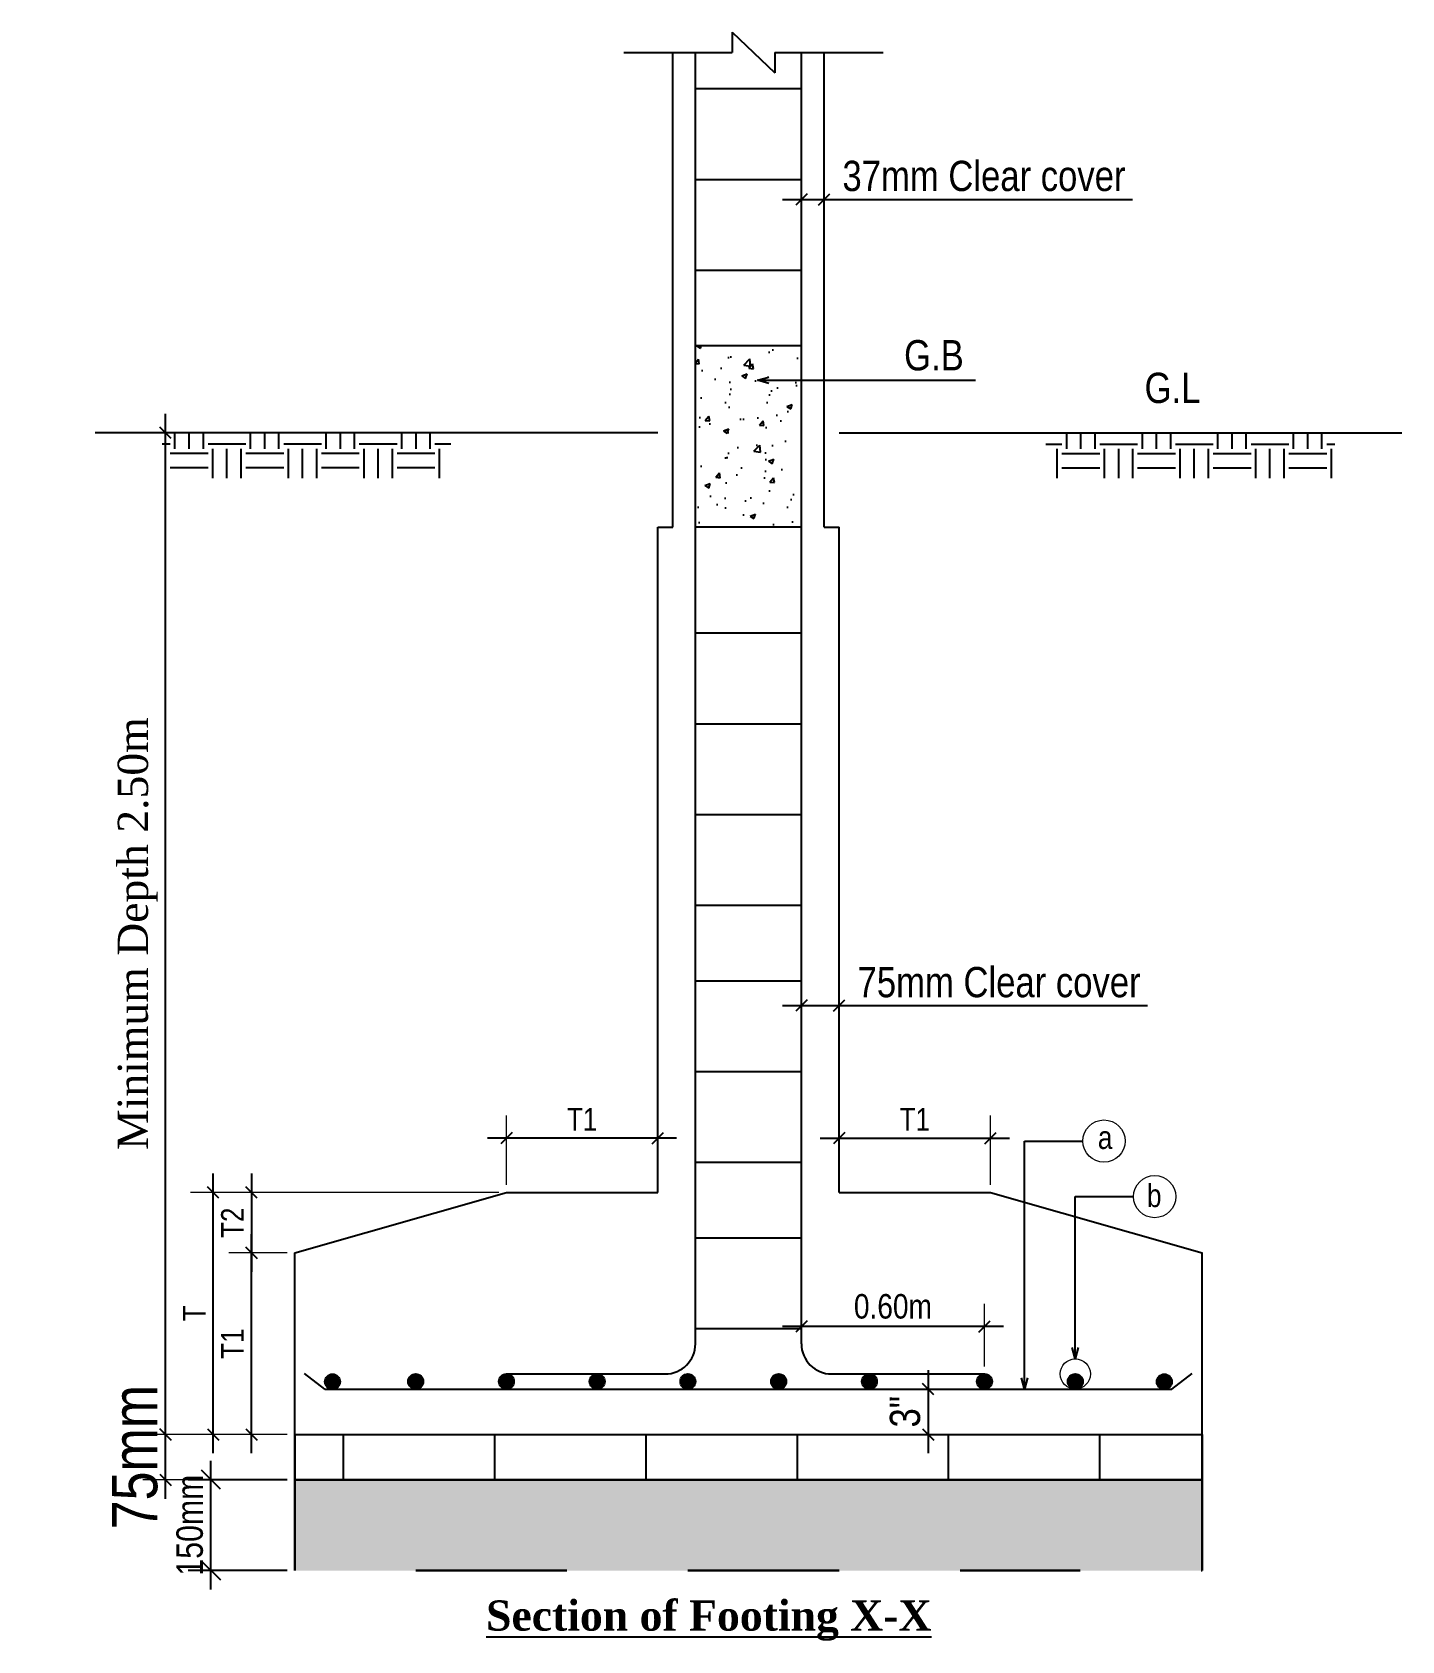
# Model space of a CAD drawing. Header units: inches. Extents: x -4010 to 92088, y -38563 to -1318.
# Drawn here: x 22023.3 to 22113.8, y -18112.8 to -18006.4 of the extents above; entities that cross this region are included whole.
import ezdxf

# ---------------------------------------------------------------- set-up
doc = ezdxf.new("R2010")
doc.units = ezdxf.units.IN
doc.header["$MEASUREMENT"] = 0
doc.header["$PDMODE"] = 99
for name, color, linetype in [('con_out1', 2, 'Continuous'), ('Hatch', 3, 'Continuous'), ('Rod', 1, 'Continuous'), ('TEX', 7, 'Continuous')]:
    doc.layers.add(name, color=color, linetype=linetype)
doc.layers.add('DIM', color=7, linetype='Continuous', lineweight=15)
doc.layers.add('Footing', color=250, linetype='Continuous', lineweight=30)
doc.styles.get("Standard").update_dxf_attribs({"font": 'ARIALN.TTF'})
doc.dimstyles.new('_20', dxfattribs={"dimscale": 0.25, "dimtxt": 7, "dimasz": 5, "dimexe": 6, "dimexo": 2, "dimgap": 2, "dimtad": 1, "dimdec": 1, "dimzin": 3, "dimdsep": 46, "dimlunit": 4, "dimtxsty": 'Standard', "dimblk": 'OBLIQUE', "dimcen": 0, "dimdle": 5, "dimclrt": 7, "dimazin": 0, "dimtfac": 0.0375, "dimtdec": 1, "dimtofl": 0, "dimtmove": 0, "dimatfit": 3, "dimldrblk": 'OPEN30', "dimfxl": 6, "dimtvp": 0.8, "dimtolj": 1, "dimtzin": 0, "dimlwe": -1, "dimarcsym": 0})

msp = doc.modelspace()

# ---------------------------------------------------------------- texts
at = {"layer": 'DIM'}
for s, p in [('a', (22093.741, -18080.221)), ('b', (22096.984, -18084.064))]:
    msp.add_text(s, height=1.519, dxfattribs=at).set_placement(p)
at = {"layer": 'DIM', "char_height": 2, "attachment_point": 1}
for s, insert in [('G.B', (22080.927, -18026.726)), ('G.L', (22096.829, -18028.885))]:
    msp.add_mtext(s, dxfattribs=dict(at, insert=insert))
at = {"layer": 'TEX', "insert": (22053.289, -18110.078), "char_height": 2, "width": 81.96997, "attachment_point": 1}
msp.add_mtext('{\\fTimes New Roman|b1|i0|c0|p18;\\LSection of Footing X-X}', dxfattribs=at)

# ---------------------------------------------------------------- blocks, each defined once
blk = doc.blocks.new('_Oblique')
at = {"color": 0, "linetype": 'ByBlock', "lineweight": -2}
blk.add_line((-0.5, -0.5), (0.5, 0.5), dxfattribs=at)
blk = doc.blocks.new('*D603')
at = {"layer": 'Defpoints', "color": 0}
for p in [(22076.64, -18070.74), (22076.64, -18071.81), (22074.14, -18075.12)]:
    blk.add_point(p, dxfattribs=at)
at = {"layer": 'DIM', "color": 0}
for p, q in [((22074.14, -18074.62), (22074.14, -18069.24)), ((22076.64, -18071.31), (22076.64, -18069.24))]:
    blk.add_line(p, q, dxfattribs=at)
at = {"layer": 'DIM', "color": 0, "lineweight": -2}
for p, q in [((22072.89, -18070.74), (22076.64, -18070.74)), ((22076.64, -18070.74), (22097.03, -18070.74))]:
    blk.add_line(p, q, dxfattribs=at)
at = {"layer": 'DIM', "color": 0, "lineweight": -2, "xscale": 0.75, "yscale": 0.75, "zscale": 0.75, "rotation": 180}
blk.add_blockref('_Oblique', (22074.14, -18070.74), dxfattribs=at)
at = {"layer": 'DIM', "color": 0, "lineweight": -2, "xscale": 0.75, "yscale": 0.75, "zscale": 0.75}
blk.add_blockref('_Oblique', (22076.64, -18070.74), dxfattribs=at)
at = {"layer": 'DIM', "color": 7, "insert": (22087.21, -18069.2), "char_height": 3, "attachment_point": 5}
blk.add_mtext('\\A1;{\\H0.6667x;75mm Clear cover}', dxfattribs=at)
blk = doc.blocks.new('_Open30')
at = {"color": 0, "linetype": 'ByBlock', "lineweight": -2}
for p, q in [((-1, 0.268), (0, 0)), ((0, 0), (-1, -0.268)), ((0, 0), (-1, 0))]:
    blk.add_line(p, q, dxfattribs=at)
blk = doc.blocks.new('*D601')
at = {"layer": 'Defpoints', "color": 0}
for p in [(22075.64, -18017.42), (22074.14, -18018.49), (22075.64, -18018.79)]:
    blk.add_point(p, dxfattribs=at)
at = {"layer": 'DIM', "color": 0}
for p, q in [((22074.14, -18017.99), (22074.14, -18015.92)), ((22075.64, -18018.29), (22075.64, -18015.92))]:
    blk.add_line(p, q, dxfattribs=at)
at = {"layer": 'DIM', "color": 0, "lineweight": -2}
for p, q in [((22072.89, -18017.42), (22075.64, -18017.42)), ((22075.64, -18017.42), (22096.04, -18017.42))]:
    blk.add_line(p, q, dxfattribs=at)
at = {"layer": 'DIM', "color": 0, "lineweight": -2, "xscale": 0.75, "yscale": 0.75, "zscale": 0.75, "rotation": 180}
blk.add_blockref('_Oblique', (22074.14, -18017.42), dxfattribs=at)
at = {"layer": 'DIM', "color": 0, "lineweight": -2, "xscale": 0.75, "yscale": 0.75, "zscale": 0.75}
blk.add_blockref('_Oblique', (22075.64, -18017.42), dxfattribs=at)
at = {"layer": 'DIM', "color": 7, "insert": (22086.21, -18015.88), "char_height": 3, "attachment_point": 5}
blk.add_mtext('\\A1;{\\H0.6667x;37mm Clear cover}', dxfattribs=at)
blk = doc.blocks.new('*D604')
at = {"layer": 'Defpoints', "color": 0}
for p in [(22032.1, -18032.86), (22058.32, -18032.86), (22040.64, -18099.1)]:
    blk.add_point(p, dxfattribs=at)
at = {"layer": 'DIM', "color": 0, "lineweight": -2}
blk.add_line((22032.1, -18100.35), (22032.1, -18031.61), dxfattribs=at)
at = {"layer": 'DIM', "color": 0}
for p, q in [((22057.82, -18032.86), (22030.6, -18032.86)), ((22040.14, -18099.1), (22030.6, -18099.1))]:
    blk.add_line(p, q, dxfattribs=at)
at = {"layer": 'DIM', "color": 0, "lineweight": -2, "xscale": 0.75, "yscale": 0.75, "zscale": 0.75}
for p, rotation in [((22032.1, -18032.86), 90), ((22032.1, -18099.1), 270)]:
    blk.add_blockref('_Oblique', p, dxfattribs=dict(at, rotation=rotation))
at = {"layer": 'DIM', "color": 7, "insert": (22030.26, -18065.98), "char_height": 3, "attachment_point": 5, "rotation": 90}
blk.add_mtext('\\A1;{\\fTimes New Roman|b0|i0|c0|p18;\\H0.6667x;\\C256;Minimum Depth 2.50m}', dxfattribs=at)
blk = doc.blocks.new('*D605')
at = {"layer": 'Defpoints', "color": 0}
for p in [(22081.14, -18096.1), (22081.19, -18099.1), (22082.52, -18099.1)]:
    blk.add_point(p, dxfattribs=at)
at = {"layer": 'DIM', "color": 0, "lineweight": -2}
blk.add_line((22082.52, -18094.85), (22082.52, -18100.35), dxfattribs=at)
at = {"layer": 'DIM', "color": 0}
for p, q in [((22081.64, -18096.1), (22084.02, -18096.1)), ((22081.69, -18099.1), (22084.02, -18099.1))]:
    blk.add_line(p, q, dxfattribs=at)
at = {"layer": 'DIM', "color": 0, "lineweight": -2, "xscale": 0.75, "yscale": 0.75, "zscale": 0.75}
for p, rotation in [((22082.52, -18096.1), 90), ((22082.52, -18099.1), 270)]:
    blk.add_blockref('_Oblique', p, dxfattribs=dict(at, rotation=rotation))
at = {"layer": 'DIM', "color": 7, "insert": (22081, -18097.6), "char_height": 3, "attachment_point": 5, "rotation": 90}
blk.add_mtext('\\A1;{\\H0.6667x;\\C7;3"}', dxfattribs=at)
blk = doc.blocks.new('*D606')
at = {"layer": 'Defpoints', "color": 0}
for p in [(22054.64, -18079.51), (22054.64, -18083.1), (22064.64, -18083.1)]:
    blk.add_point(p, dxfattribs=at)
at = {"layer": 'DIM', "color": 0}
for p, q in [((22054.64, -18082.6), (22054.64, -18078.01)), ((22064.64, -18082.6), (22064.64, -18078.01))]:
    blk.add_line(p, q, dxfattribs=at)
at = {"layer": 'DIM', "color": 0, "lineweight": -2}
blk.add_line((22065.89, -18079.51), (22053.39, -18079.51), dxfattribs=at)
at = {"layer": 'DIM', "color": 0, "lineweight": -2, "xscale": 0.75, "yscale": 0.75, "zscale": 0.75, "rotation": 180}
blk.add_blockref('_Oblique', (22054.64, -18079.51), dxfattribs=at)
at = {"layer": 'DIM', "color": 0, "lineweight": -2, "xscale": 0.75, "yscale": 0.75, "zscale": 0.75}
blk.add_blockref('_Oblique', (22064.64, -18079.51), dxfattribs=at)
at = {"layer": 'DIM', "color": 7, "insert": (22059.64, -18078.26), "char_height": 3, "attachment_point": 5}
blk.add_mtext('\\A1;{\\H0.5x;\\C7;T1}', dxfattribs=at)
blk = doc.blocks.new('*D607')
at = {"layer": 'Defpoints', "color": 0}
for p in [(22086.64, -18079.51), (22076.64, -18083.1), (22086.64, -18083.1)]:
    blk.add_point(p, dxfattribs=at)
at = {"layer": 'DIM', "color": 0}
for p, q in [((22076.64, -18082.6), (22076.64, -18078.01)), ((22086.64, -18082.6), (22086.64, -18078.01))]:
    blk.add_line(p, q, dxfattribs=at)
at = {"layer": 'DIM', "color": 0, "lineweight": -2}
blk.add_line((22075.39, -18079.51), (22087.89, -18079.51), dxfattribs=at)
at = {"layer": 'DIM', "color": 0, "lineweight": -2, "xscale": 0.75, "yscale": 0.75, "zscale": 0.75, "rotation": 180}
blk.add_blockref('_Oblique', (22076.64, -18079.51), dxfattribs=at)
at = {"layer": 'DIM', "color": 0, "lineweight": -2, "xscale": 0.75, "yscale": 0.75, "zscale": 0.75}
blk.add_blockref('_Oblique', (22086.64, -18079.51), dxfattribs=at)
at = {"layer": 'DIM', "color": 7, "insert": (22081.64, -18078.26), "char_height": 3, "attachment_point": 5}
blk.add_mtext('\\A1;{\\H0.5x;\\C7;T1}', dxfattribs=at)
blk = doc.blocks.new('*D608')
at = {"layer": 'Defpoints', "color": 0}
for p in [(22037.78, -18087.1), (22040.64, -18087.1), (22040.39, -18099.1)]:
    blk.add_point(p, dxfattribs=at)
at = {"layer": 'DIM', "color": 0, "lineweight": -2}
blk.add_line((22037.78, -18100.35), (22037.78, -18085.85), dxfattribs=at)
at = {"layer": 'DIM', "color": 0}
for p, q in [((22040.14, -18087.1), (22036.28, -18087.1)), ((22039.89, -18099.1), (22036.28, -18099.1))]:
    blk.add_line(p, q, dxfattribs=at)
at = {"layer": 'DIM', "color": 0, "lineweight": -2, "xscale": 0.75, "yscale": 0.75, "zscale": 0.75}
for p, rotation in [((22037.78, -18087.1), 90), ((22037.78, -18099.1), 270)]:
    blk.add_blockref('_Oblique', p, dxfattribs=dict(at, rotation=rotation))
at = {"layer": 'DIM', "color": 7, "insert": (22036.52, -18093.1), "char_height": 3, "attachment_point": 5, "rotation": 90}
blk.add_mtext('\\A1;{\\H0.5x;\\C7;T1}', dxfattribs=at)
blk = doc.blocks.new('*D609')
at = {"layer": 'Defpoints', "color": 0}
for p in [(22054.64, -18083.1), (22037.78, -18087.1), (22040.64, -18087.1)]:
    blk.add_point(p, dxfattribs=at)
at = {"layer": 'DIM', "color": 0, "lineweight": -2}
blk.add_line((22037.78, -18081.85), (22037.78, -18088.35), dxfattribs=at)
at = {"layer": 'DIM', "color": 0}
for p, q in [((22054.14, -18083.1), (22036.28, -18083.1)), ((22040.14, -18087.1), (22036.28, -18087.1))]:
    blk.add_line(p, q, dxfattribs=at)
at = {"layer": 'DIM', "color": 0, "lineweight": -2, "xscale": 0.75, "yscale": 0.75, "zscale": 0.75}
for p, rotation in [((22037.78, -18083.1), 90), ((22037.78, -18087.1), 270)]:
    blk.add_blockref('_Oblique', p, dxfattribs=dict(at, rotation=rotation))
at = {"layer": 'DIM', "color": 7, "insert": (22036.52, -18085.1), "char_height": 3, "attachment_point": 5, "rotation": 90}
blk.add_mtext('\\A1;{\\H0.5x;\\C7;T2}', dxfattribs=at)
blk = doc.blocks.new('*D610')
at = {"layer": 'Defpoints', "color": 0}
for p in [(22035.24, -18083.1), (22054.64, -18083.1), (22040.64, -18099.1)]:
    blk.add_point(p, dxfattribs=at)
at = {"layer": 'DIM', "color": 0, "lineweight": -2}
blk.add_line((22035.24, -18100.35), (22035.24, -18081.85), dxfattribs=at)
at = {"layer": 'DIM', "color": 0}
for p, q in [((22054.14, -18083.1), (22033.74, -18083.1)), ((22040.14, -18099.1), (22033.74, -18099.1))]:
    blk.add_line(p, q, dxfattribs=at)
at = {"layer": 'DIM', "color": 0, "lineweight": -2, "xscale": 0.75, "yscale": 0.75, "zscale": 0.75}
for p, rotation in [((22035.24, -18083.1), 90), ((22035.24, -18099.1), 270)]:
    blk.add_blockref('_Oblique', p, dxfattribs=dict(at, rotation=rotation))
at = {"layer": 'DIM', "color": 7, "insert": (22033.99, -18091.1), "char_height": 3, "attachment_point": 5, "rotation": 90}
blk.add_mtext('\\A1;{\\H0.5x;\\C7;T}', dxfattribs=at)
blk = doc.blocks.new('*D611')
at = {"layer": 'Defpoints', "color": 0}
for p in [(22074.14, -18091.96), (22074.14, -18092.12), (22086.25, -18095.1)]:
    blk.add_point(p, dxfattribs=at)
at = {"layer": 'DIM', "color": 0}
for p, q in [((22074.14, -18091.62), (22074.14, -18090.46)), ((22086.25, -18094.6), (22086.25, -18090.46))]:
    blk.add_line(p, q, dxfattribs=at)
at = {"layer": 'DIM', "color": 0, "lineweight": -2}
blk.add_line((22087.5, -18091.96), (22072.89, -18091.96), dxfattribs=at)
at = {"layer": 'DIM', "color": 0, "lineweight": -2, "xscale": 0.75, "yscale": 0.75, "zscale": 0.75, "rotation": 180}
blk.add_blockref('_Oblique', (22074.14, -18091.96), dxfattribs=at)
at = {"layer": 'DIM', "color": 0, "lineweight": -2, "xscale": 0.75, "yscale": 0.75, "zscale": 0.75}
blk.add_blockref('_Oblique', (22086.25, -18091.96), dxfattribs=at)
at = {"layer": 'DIM', "color": 7, "insert": (22080.19, -18090.64), "char_height": 3, "attachment_point": 5}
blk.add_mtext('\\A1;{\\H0.54x;0.60m}', dxfattribs=at)
blk = doc.blocks.new('*D602')
at = {"layer": 'Defpoints', "color": 0}
for p in [(22032.1, -18099.1), (22040.39, -18099.1), (22040.64, -18102.1)]:
    blk.add_point(p, dxfattribs=at)
at = {"layer": 'DIM', "color": 0, "lineweight": -2}
blk.add_line((22032.1, -18103.35), (22032.1, -18097.85), dxfattribs=at)
at = {"layer": 'DIM', "color": 0}
for p, q in [((22039.89, -18099.1), (22030.6, -18099.1)), ((22040.14, -18102.1), (22030.6, -18102.1))]:
    blk.add_line(p, q, dxfattribs=at)
at = {"layer": 'DIM', "color": 0, "lineweight": -2, "xscale": 0.75, "yscale": 0.75, "zscale": 0.75}
for p, rotation in [((22032.1, -18099.1), 90), ((22032.1, -18102.1), 270)]:
    blk.add_blockref('_Oblique', p, dxfattribs=dict(at, rotation=rotation))
at = {"layer": 'DIM', "color": 7, "insert": (22030.07, -18100.6), "char_height": 3, "attachment_point": 5, "rotation": 90}
blk.add_mtext('\\A1;75mm', dxfattribs=at)
blk = doc.blocks.new('*D612')
at = {"layer": 'Defpoints', "color": 0}
for p in [(22035.1, -18102.1), (22040.64, -18102.1), (22040.64, -18108.1)]:
    blk.add_point(p, dxfattribs=at)
at = {"layer": 'TEX', "color": 0, "lineweight": -2}
blk.add_line((22035.1, -18109.35), (22035.1, -18100.85), dxfattribs=at)
at = {"layer": 'TEX', "color": 0}
for p, q in [((22040.14, -18102.1), (22033.6, -18102.1)), ((22040.14, -18108.1), (22033.6, -18108.1))]:
    blk.add_line(p, q, dxfattribs=at)
at = {"layer": 'TEX', "color": 0, "lineweight": -2, "xscale": 1.25, "yscale": 1.25, "zscale": 1.25}
for p, rotation in [((22035.1, -18102.1), 90), ((22035.1, -18108.1), 270)]:
    blk.add_blockref('_Oblique', p, dxfattribs=dict(at, rotation=rotation))
at = {"layer": 'TEX', "color": 7, "insert": (22033.7, -18105.1), "char_height": 1.75, "attachment_point": 5, "rotation": 90}
blk.add_mtext('\\A1;150mm', dxfattribs=at)

# ---------------------------------------------------------------- dimensions: what is measured, and where the dimension line sits
at = {"layer": 'DIM'}
for base, p1, p2, text, picture, middle in [((22075.636, -18017.416), (22074.136, -18018.49), (22075.636, -18018.793), '{\\H0.6667x;37mm Clear cover}', '*D601', (22086.215, -18015.881)), ((22076.636, -18070.736), (22074.136, -18075.116), (22076.636, -18071.81), '{\\H0.6667x;75mm Clear cover}', '*D603', (22087.208, -18069.201)), ((22086.636, -18079.511), (22076.636, -18083.102), (22086.636, -18083.102), '{\\H0.5x;\\C7;T1}', '*D607', (22081.636, -18078.258)), ((22074.136, -18091.965), (22086.248, -18095.102), (22074.136, -18092.116), '{\\H0.54x;0.60m}', '*D611', (22080.192, -18090.638))]:
    dim = msp.add_linear_dim(base=base, p1=p1, p2=p2, text=text, dimstyle='_20', override={"dimtxt": 12, "dimasz": 3}, dxfattribs=at)
    dim.commit()
    dim.dimension.update_dxf_attribs({"geometry": picture, "text_midpoint": middle})
for base, p1, p2, text, picture, middle in [((22032.098, -18032.864), (22040.636, -18099.102), (22058.319, -18032.864), '{\\fTimes New Roman|b0|i0|c0|p18;\\H0.6667x;\\C256;Minimum Depth 2.50m}', '*D604', (22032.098, -18065.983)), ((22032.098, -18099.102), (22040.636, -18102.102), (22040.386, -18099.102), '75mm', '*D602', (22032.098, -18100.602))]:
    dim = msp.add_linear_dim(base=base, p1=p1, p2=p2, angle=90, text=text, dimstyle='_20', override={"dimtxt": 12, "dimasz": 3}, dxfattribs=at)
    dim.commit()
    dim.dimension.update_dxf_attribs({"geometry": picture, "text_midpoint": middle, "dimtype": 160})
dim = msp.add_linear_dim(base=(22054.636, -18079.511), p1=(22064.636, -18083.102), p2=(22054.636, -18083.102), text='{\\H0.5x;\\C7;T1}', dimstyle='_20', override={"dimtxt": 12, "dimasz": 3}, dxfattribs=at)
dim.commit()
dim.dimension.update_dxf_attribs({"geometry": '*D606', "text_midpoint": (22059.636, -18079.511), "dimtype": 160})
for base, p1, p2, text, picture, middle in [((22035.242, -18083.102), (22040.636, -18099.102), (22054.636, -18083.102), '{\\H0.5x;\\C7;T}', '*D610', (22033.992, -18091.102)), ((22037.777, -18087.102), (22054.636, -18083.102), (22040.636, -18087.102), '{\\H0.5x;\\C7;T2}', '*D609', (22036.524, -18085.102)), ((22037.777, -18087.102), (22040.386, -18099.102), (22040.636, -18087.102), '{\\H0.5x;\\C7;T1}', '*D608', (22036.524, -18093.102)), ((22082.52, -18099.102), (22081.136, -18096.102), (22081.191, -18099.102), '{\\H0.6667x;\\C7;<>}', '*D605', (22080.999, -18097.602))]:
    dim = msp.add_linear_dim(base=base, p1=p1, p2=p2, angle=90, text=text, dimstyle='_20', override={"dimtxt": 12, "dimasz": 3}, dxfattribs=at)
    dim.commit()
    dim.dimension.update_dxf_attribs({"geometry": picture, "text_midpoint": middle})
at = {"layer": 'TEX'}
dim = msp.add_linear_dim(base=(22035.098, -18102.102), p1=(22040.636, -18108.102), p2=(22040.636, -18102.102), angle=90, text='150mm', dimstyle='_20', dxfattribs=at)
dim.commit()
dim.dimension.update_dxf_attribs({"geometry": '*D612', "text_midpoint": (22035.098, -18105.102), "dimtype": 160})

# ---------------------------------------------------------------- hatches: boundary and pattern name
at = {"layer": 'Hatch'}
h = msp.add_hatch(dxfattribs=at)
h.set_pattern_fill('AR-CONC', color=256, scale=0.5, style=0)
h.set_pattern_definition([(50, (21988.8674, -18139.846), (3.5863, -0.31376), [0.375, -4.125]), (355, (21988.8674, -18139.846), (-0.69376, 3.76096), [0.3, -3.3]), (100.4514, (21989.1663, -18139.872), (2.89255, 3.4472), [0.3187, -3.50571]), (46.1842, (21988.8674, -18138.846), (5.3362, -0.8276), [0.5625, -6.1875]), (96.6356, (21989.312, -18138.915), (4.67331, 4.87059), [0.47805, -5.25856]), (351.184, (21988.8674, -18138.846), (4.6733, 4.8706), [0.45, -4.95]), (21, (21989.3674, -18139.096), (2.984535, -2.013094), [0.375, -4.125]), (326, (21989.3674, -18139.096), (1.21658, 3.62575), [0.3, -3.3]), (71.4514, (21989.616, -18139.2637), (4.20111, 1.61265), [0.3187, -3.50571]), (37.5, (21988.8674, -18139.846), (0.060799, 1.664469), [0, -3.26, 0, -3.35, 0, -3.3125]), (7.5, (21988.8674, -18139.846), (1.315348, 1.972059), [0, -1.91, 0, -3.185, 0, -1.2625]), (327.5, (21987.7524, -18139.846), (2.669112, -0.112774), [0, -1.25, 0, -3.9, 0, -5.175]), (317.5, (21987.2524, -18139.846), (2.91593, 0.500525), [0, -1.625, 0, -2.59, 0, -3.675])])
h.paths.add_polyline_path([(22067.136, -18039.099), (22074.136, -18039.099), (22074.136, -18027.099), (22067.136, -18027.099)])
h = msp.add_hatch(dxfattribs=at)
h.set_pattern_fill('EARTH', color=256, scale=10, style=0)
h.set_pattern_definition([(180, (22152.4054, -18133.6073), (-2.5, 2.5), [2.5, -2.5]), (180, (22152.4054, -18132.6698), (-2.5, 2.5), [2.5, -2.5]), (180, (22152.4054, -18131.7323), (-2.5, 2.5), [2.5, -2.5]), (90, (22152.093, -18131.4198), (2.5, 2.5), [2.5, -2.5]), (90, (22151.1554, -18131.4198), (2.5, 2.5), [2.5, -2.5]), (90, (22150.218, -18131.4198), (2.5, 2.5), [2.5, -2.5])])
h.paths.add_polyline_path([(22031.867, -18032.864), (22050.969, -18032.864), (22050.969, -18035.864), (22031.867, -18035.864)])
h = msp.add_hatch(dxfattribs=at)
h.set_pattern_fill('EARTH', color=256, scale=10, style=0)
h.set_pattern_definition([(0, (21988.8674, -18133.6073), (2.5, 2.5), [2.5, -2.5]), (0, (21988.8674, -18132.6698), (2.5, 2.5), [2.5, -2.5]), (0, (21988.8674, -18131.7323), (2.5, 2.5), [2.5, -2.5]), (90, (21989.18, -18131.4198), (-2.5, 2.5), [2.5, -2.5]), (90, (21990.1174, -18131.4198), (-2.5, 2.5), [2.5, -2.5]), (90, (21991.055, -18131.4198), (-2.5, 2.5), [2.5, -2.5])])
h.paths.add_polyline_path([(22109.406, -18032.864), (22090.304, -18032.864), (22090.304, -18035.864), (22109.406, -18035.864)])
h = msp.add_hatch(dxfattribs=at)
h.set_pattern_fill('BRICK', color=256, scale=20, style=0)
h.set_pattern_definition([(0, (21988.8674, -18137.846), (0, 5), []), (90, (21988.867, -18137.846), (-10, 6e-16), [5, -5]), (90, (21993.867, -18137.846), (-10, 6e-16), [-5, 5])])
h.paths.add_polyline_path([(22100.636, -18102.102), (22100.636, -18099.102), (22040.636, -18099.102), (22040.636, -18102.102)])
h = msp.add_hatch(dxfattribs=at)
h.set_pattern_fill('AR-SAND', color=256, scale=0.5, style=0)
h.set_pattern_definition([(37.5, (21988.8674, -18137.84595), (-0.0314967, 0.963412), [0, -0.76, 0, -0.85, 0, -0.8125]), (7.5, (21988.8674, -18137.846), (0.884888, 1.411073), [0, -0.41, 0, -0.685, 0, -0.2625]), (327.5, (21988.2524, -18137.84595), (1.557071, 0.0028295), [0, -0.25, 0, -0.9, 0, -1.175]), (317.5, (21988.2524, -18137.846), (1.503063, 0.438838), [0, -0.125, 0, -0.59, 0, -0.675])])
h.paths.add_polyline_path([(22040.636, -18102.102), (22040.636, -18108.102), (22100.636, -18108.102), (22100.636, -18102.102)])
at = {"layer": 'Rod'}
for points in [[(22043.636, -18095.616, 1), (22042.636, -18095.616, 1)], [(22049.136, -18095.602, 1), (22048.136, -18095.602, 1)], [(22055.136, -18095.602, 1), (22054.136, -18095.602, 1)], [(22061.136, -18095.602, 1), (22060.136, -18095.602, 1)], [(22067.136, -18095.602, 1), (22066.136, -18095.602, 1)], [(22073.136, -18095.602, 1), (22072.136, -18095.602, 1)], [(22079.136, -18095.602, 1), (22078.136, -18095.602, 1)], [(22086.748, -18095.602, 1), (22085.748, -18095.602, 1)], [(22092.748, -18095.602, 1), (22091.748, -18095.602, 1)], [(22098.637, -18095.616, 1), (22097.637, -18095.616, 1)]]:
    msp.add_hatch(color=256, dxfattribs=at).paths.add_polyline_path(points)

# ---------------------------------------------------------------- linework, layer by layer
at = {"layer": 'con_out1'}
for p, q in [((22069.567, -18006.36), (22069.567, -18007.704)), ((22069.567, -18006.36), (22072.381, -18009.048)), ((22062.405, -18007.704), (22069.567, -18007.704)), ((22065.636, -18039.102), (22065.636, -18007.704)), ((22072.381, -18007.704), (22079.542, -18007.704)), ((22072.381, -18007.704), (22072.381, -18009.048)), ((22075.636, -18039.102), (22075.636, -18007.704)), ((22074.136, -18027.099), (22067.136, -18027.099)), ((22064.636, -18083.102), (22064.636, -18039.102)), ((22064.636, -18039.102), (22065.636, -18039.102)), ((22074.136, -18039.099), (22067.136, -18039.099)), ((22075.636, -18039.102), (22076.636, -18039.102)), ((22076.636, -18083.102), (22076.636, -18039.102)), ((22040.636, -18087.102), (22054.636, -18083.102)), ((22054.636, -18083.102), (22064.636, -18083.102)), ((22076.636, -18083.102), (22086.636, -18083.102)), ((22086.636, -18083.102), (22100.636, -18087.102)), ((22040.636, -18099.102), (22040.636, -18087.102)), ((22100.636, -18099.102), (22100.636, -18087.102)), ((22040.636, -18099.102), (22100.636, -18099.102))]:
    msp.add_line(p, q, dxfattribs=at)
at = {"layer": 'DIM'}
msp.add_line((22092.248, -18083.373), (22096.098, -18083.373), dxfattribs=at)
for centre, radius in [((22094.144, -18079.699), 1.398), ((22097.496, -18083.373), 1.398), ((22092.248, -18095.102), 1)]:
    msp.add_circle(centre, radius, dxfattribs=at)
at = {"layer": 'Footing'}
for p, q in [((22040.636, -18099.102), (22040.636, -18108.102)), ((22100.636, -18099.102), (22100.636, -18108.102)), ((22040.636, -18102.102), (22100.636, -18102.102)), ((22048.636, -18108.102), (22058.636, -18108.102)), ((22066.636, -18108.102), (22076.636, -18108.102)), ((22084.636, -18108.102), (22092.563, -18108.102)), ((22100.563, -18108.102), (22100.636, -18108.102))]:
    msp.add_line(p, q, dxfattribs=at)
at = {"layer": 'Hatch'}
for p, q in [((22064.636, -18032.864), (22027.434, -18032.864)), ((22076.636, -18032.864), (22113.839, -18032.864))]:
    msp.add_line(p, q, dxfattribs=at)
at = {"layer": 'Rod'}
for p, q in [((22067.136, -18093.102), (22067.136, -18007.704)), ((22074.136, -18093.102), (22074.136, -18007.704)), ((22074.136, -18010.116), (22067.136, -18010.116)), ((22074.136, -18016.116), (22067.136, -18016.116)), ((22074.136, -18022.116), (22067.136, -18022.116)), ((22074.136, -18046.116), (22067.136, -18046.116)), ((22074.136, -18052.116), (22067.136, -18052.116)), ((22074.136, -18058.116), (22067.136, -18058.116)), ((22074.136, -18064.116), (22067.136, -18064.116)), ((22074.136, -18064.116), (22067.136, -18064.116)), ((22074.136, -18069.116), (22067.136, -18069.116)), ((22074.136, -18075.116), (22067.136, -18075.116)), ((22074.136, -18081.116), (22067.136, -18081.116)), ((22074.136, -18086.116), (22067.136, -18086.116)), ((22074.136, -18092.116), (22067.136, -18092.116)), ((22042.636, -18096.102), (22041.29, -18095.07)), ((22054.636, -18095.102), (22065.136, -18095.102)), ((22076.136, -18095.102), (22086.248, -18095.102)), ((22098.636, -18096.102), (22099.983, -18095.07)), ((22042.636, -18096.102), (22098.636, -18096.102))]:
    msp.add_line(p, q, dxfattribs=at)
for centre in [(22043.136, -18095.616), (22048.636, -18095.602), (22054.636, -18095.602), (22060.636, -18095.602), (22066.636, -18095.602), (22072.636, -18095.602), (22078.636, -18095.602), (22086.248, -18095.602), (22092.248, -18095.602), (22098.137, -18095.616)]:
    msp.add_circle(centre, 0.5, dxfattribs=at)
for centre, start, end in [((22065.136, -18093.102), 270, 0), ((22076.136, -18093.102), 180, 270)]:
    msp.add_arc(centre, 2, start, end, dxfattribs=at)

msp.set_redraw_order([(e.dxf.handle, doc.entitydb.next_handle()) for e in msp.query("TEXT MTEXT ATTDEF DIMENSION ARC_DIMENSION")])  # texts and dimensions are drawn at this point

# ---------------------------------------------------------------- leaders
at = {"layer": 'DIM', "annotation_type": 0, "has_hookline": 1, "hookline_direction": 0, "text_width": 4.575}
msp.add_leader([(22071.241, -18029.385), (22080.567, -18029.385)], dimstyle='_20', override={"dimtxt": 12, "dimasz": 3}, dxfattribs=at)
at = {"layer": 'DIM'}
for points in [[(22088.896, -18096.102), (22088.896, -18079.699), (22092.746, -18079.699)], [(22092.248, -18094.102), (22092.248, -18083.373), (22096.098, -18083.373)]]:
    msp.add_leader(points, dimstyle='_20', override={"dimtxt": 12, "dimasz": 3}, dxfattribs=at)

doc.saveas('drawing.dxf')
